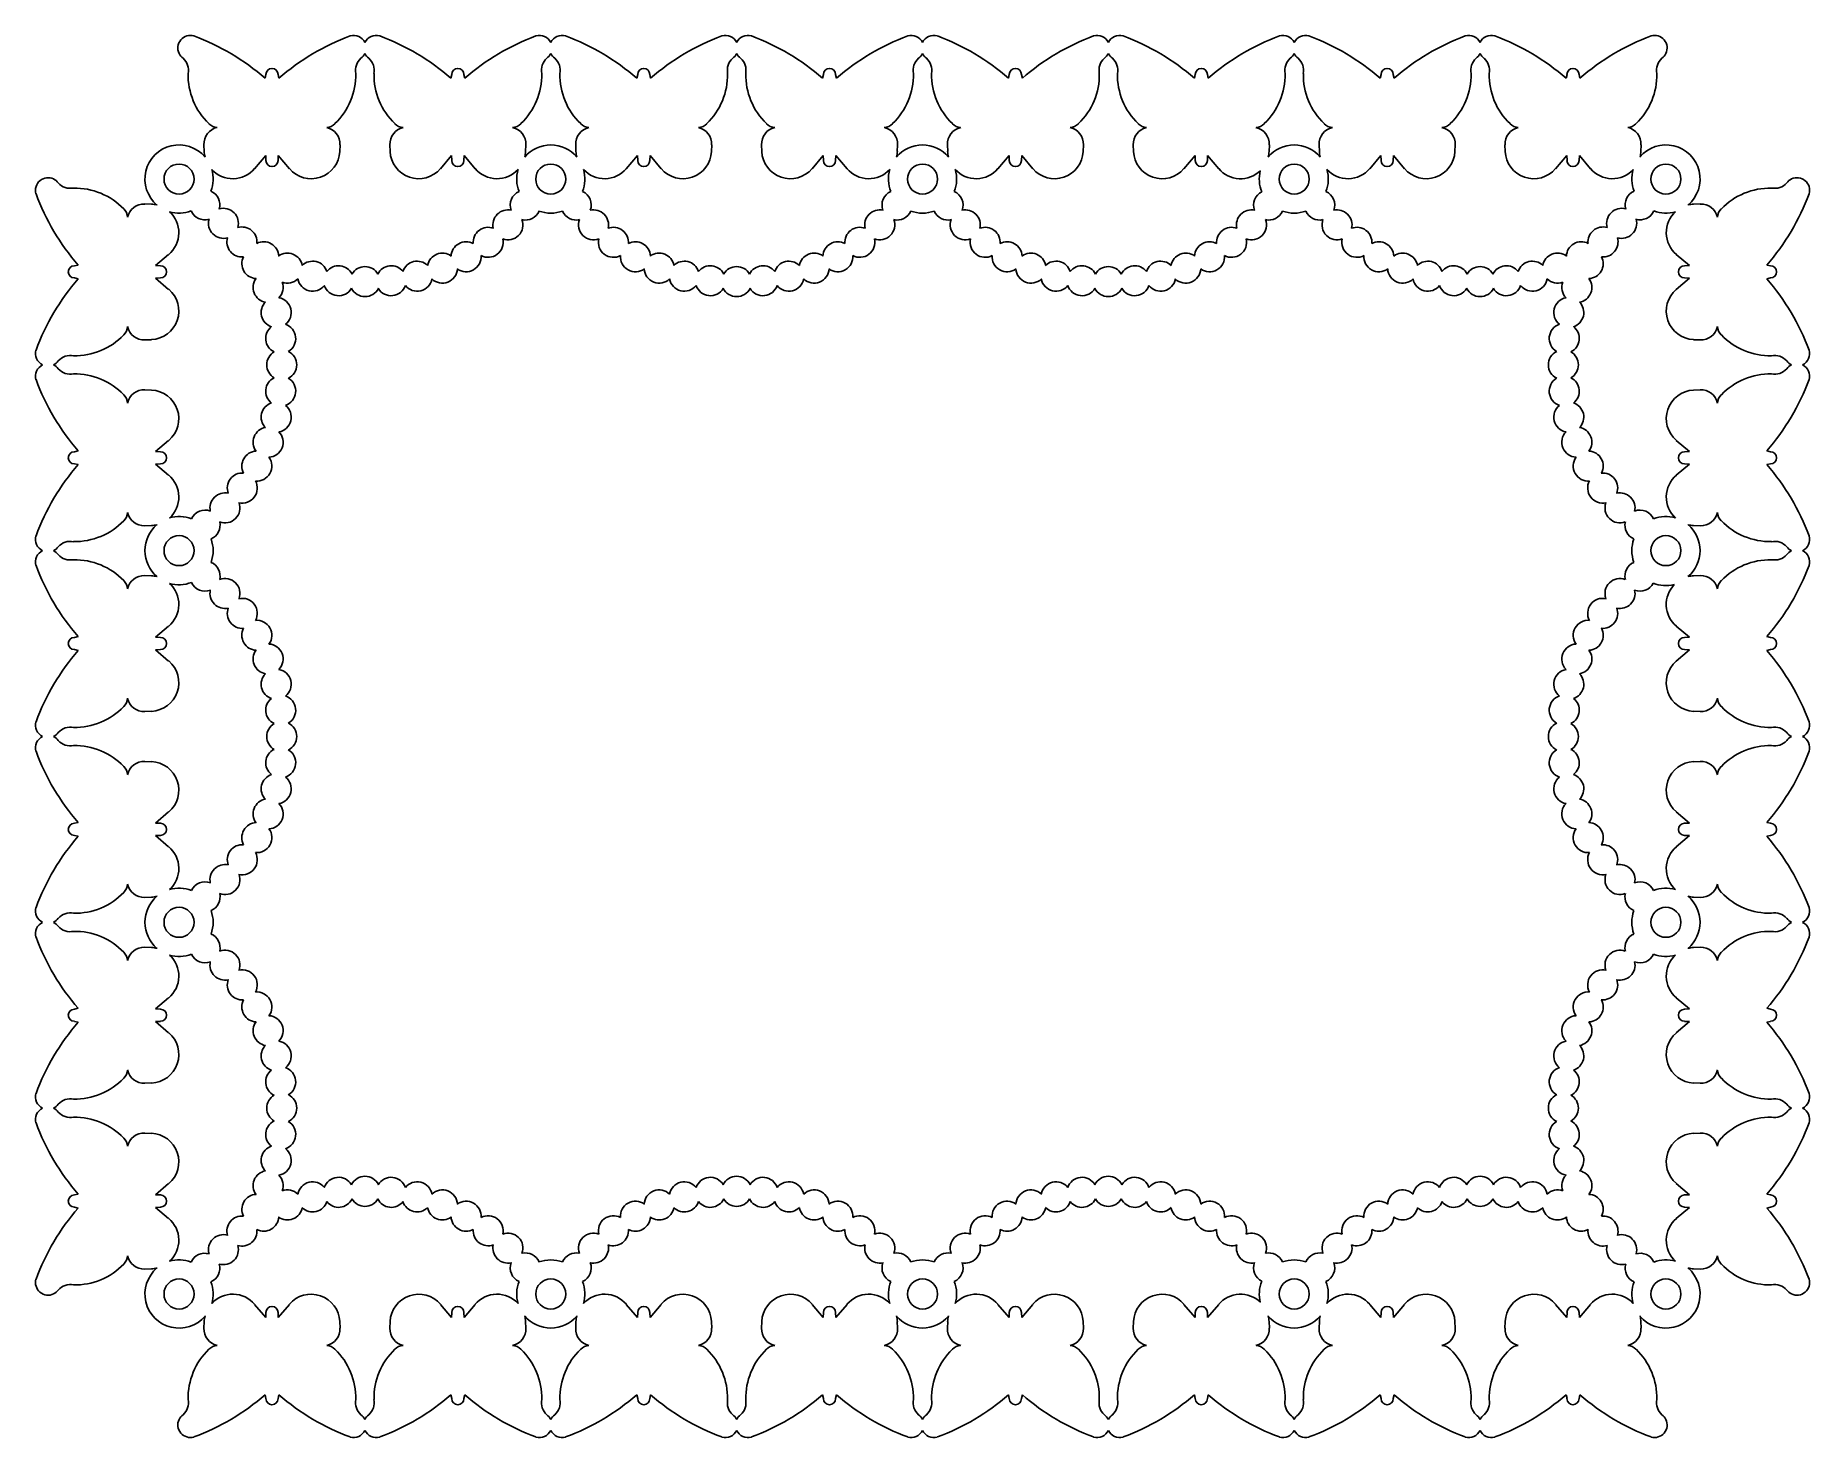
# Model space of a CAD drawing. Extents: x 154 to 315, y 196 to 323.
import ezdxf

# ---------------------------------------------------------------- set-up
doc = ezdxf.new("R2010")
doc.units = 0
doc.layers.get('0').update_dxf_attribs({"linetype": 'CONTINUOUS'})

msp = doc.modelspace()

# ---------------------------------------------------------------- linework, layer by layer
for p, q in [((175.28, 319.36), (175.2, 319.02)), ((176.38, 319.36), (176.45, 319.02)), ((192.11, 319.36), (192.04, 319.02)), ((193.21, 319.36), (193.29, 319.02)), ((208.95, 319.36), (208.87, 319.02)), ((210.05, 319.36), (210.12, 319.02)), ((225.78, 319.36), (225.7, 319.02)), ((226.88, 319.36), (226.96, 319.02)), ((242.61, 319.36), (242.54, 319.02)), ((243.71, 319.36), (243.79, 319.02)), ((259.45, 319.36), (259.37, 319.02)), ((260.55, 319.36), (260.62, 319.02)), ((276.28, 319.36), (276.21, 319.02)), ((277.38, 319.36), (277.46, 319.02)), ((293.12, 319.36), (293.04, 319.02)), ((294.21, 319.36), (294.29, 319.02)), ((169.67, 312.99), (169.69, 312.38)), ((175.26, 312.01), (174.25, 310.82)), ((175.28, 311.56), (175.26, 312.01)), ((176.38, 311.56), (176.4, 312.01)), ((176.4, 312.01), (177.41, 310.82)), ((181.99, 312.99), (181.96, 312.38)), ((186.5, 312.99), (186.53, 312.38)), ((192.09, 312.01), (191.08, 310.82)), ((192.11, 311.56), (192.09, 312.01)), ((193.21, 311.56), (193.23, 312.01)), ((193.23, 312.01), (194.24, 310.82)), ((198.82, 312.99), (198.8, 312.38)), ((203.34, 312.99), (203.36, 312.38)), ((208.93, 312.01), (207.92, 310.82)), ((208.95, 311.56), (208.93, 312.01)), ((210.05, 311.56), (210.07, 312.01)), ((210.07, 312.01), (211.08, 310.82)), ((215.66, 312.99), (215.63, 312.38)), ((220.17, 312.99), (220.2, 312.38)), ((225.76, 312.01), (224.75, 310.82)), ((225.78, 311.56), (225.76, 312.01)), ((226.88, 311.56), (226.9, 312.01)), ((226.9, 312.01), (227.91, 310.82)), ((232.49, 312.99), (232.46, 312.38)), ((237, 312.99), (237.03, 312.38)), ((242.59, 312.01), (241.58, 310.82)), ((242.61, 311.56), (242.59, 312.01)), ((243.71, 311.56), (243.73, 312.01)), ((243.73, 312.01), (244.74, 310.82)), ((249.32, 312.99), (249.3, 312.38)), ((253.84, 312.99), (253.86, 312.38)), ((259.43, 312.01), (258.42, 310.82)), ((259.45, 311.56), (259.43, 312.01)), ((260.55, 311.56), (260.57, 312.01)), ((260.57, 312.01), (261.58, 310.82)), ((266.16, 312.99), (266.13, 312.38)), ((270.67, 312.99), (270.7, 312.38)), ((276.26, 312.01), (275.25, 310.82)), ((276.28, 311.56), (276.26, 312.01)), ((277.38, 311.56), (277.4, 312.01)), ((277.4, 312.01), (278.41, 310.82)), ((282.99, 312.99), (282.96, 312.38)), ((287.5, 312.99), (287.53, 312.38)), ((293.09, 312.01), (292.08, 310.82)), ((293.12, 311.56), (293.09, 312.01)), ((294.21, 311.56), (294.24, 312.01)), ((294.24, 312.01), (295.25, 310.82)), ((299.83, 312.99), (299.8, 312.38)), ((164.31, 307.63), (164.91, 307.6)), ((305.19, 307.63), (304.58, 307.6)), ((157.93, 302.02), (158.28, 302.09)), ((165.28, 302.04), (166.47, 303.05)), ((304.21, 302.04), (303.02, 303.05)), ((311.56, 302.02), (311.21, 302.09)), ((157.93, 300.92), (158.28, 300.84)), ((165.73, 302.02), (165.28, 302.04)), ((165.73, 300.92), (165.28, 300.9)), ((165.28, 300.9), (166.47, 299.89)), ((304.21, 300.9), (303.02, 299.89)), ((303.76, 302.02), (304.21, 302.04)), ((303.76, 300.92), (304.21, 300.9)), ((311.56, 300.92), (311.21, 300.84)), ((164.31, 295.31), (164.91, 295.33)), ((305.18, 295.31), (304.58, 295.33)), ((164.31, 290.79), (164.91, 290.77)), ((305.18, 290.79), (304.58, 290.77)), ((165.28, 285.2), (166.47, 286.21)), ((304.21, 285.2), (303.02, 286.21)), ((157.93, 285.18), (158.28, 285.26)), ((165.73, 285.18), (165.28, 285.2)), ((303.76, 285.18), (304.21, 285.2)), ((311.56, 285.18), (311.21, 285.26)), ((157.93, 284.08), (158.28, 284.01)), ((165.73, 284.08), (165.28, 284.06)), ((165.28, 284.06), (166.47, 283.05)), ((304.21, 284.06), (303.02, 283.05)), ((303.76, 284.08), (304.21, 284.06)), ((311.56, 284.08), (311.21, 284.01)), ((164.31, 278.47), (164.91, 278.5)), ((305.18, 278.47), (304.58, 278.5)), ((164.31, 273.96), (164.91, 273.93)), ((305.18, 273.96), (304.58, 273.93)), ((157.93, 268.35), (158.28, 268.43)), ((165.28, 268.37), (166.47, 269.38)), ((165.73, 268.35), (165.28, 268.37)), ((304.21, 268.37), (303.02, 269.38)), ((303.76, 268.35), (304.21, 268.37)), ((311.56, 268.35), (311.21, 268.43)), ((157.93, 267.25), (158.28, 267.17)), ((165.73, 267.25), (165.28, 267.23)), ((165.28, 267.23), (166.47, 266.22)), ((304.21, 267.23), (303.02, 266.22)), ((303.76, 267.25), (304.21, 267.23)), ((311.56, 267.25), (311.21, 267.17)), ((164.31, 261.64), (164.91, 261.67)), ((305.18, 261.64), (304.58, 261.67)), ((164.31, 257.13), (164.91, 257.1)), ((305.18, 257.13), (304.58, 257.1)), ((165.28, 251.54), (166.47, 252.55)), ((304.21, 251.54), (303.02, 252.55)), ((157.93, 251.52), (158.28, 251.59)), ((165.73, 251.52), (165.28, 251.54)), ((303.76, 251.52), (304.21, 251.54)), ((311.56, 251.52), (311.21, 251.59)), ((157.93, 250.42), (158.28, 250.34)), ((165.73, 250.42), (165.28, 250.4)), ((165.28, 250.4), (166.47, 249.39)), ((304.21, 250.4), (303.02, 249.39)), ((303.76, 250.42), (304.21, 250.4)), ((311.56, 250.42), (311.21, 250.34)), ((164.31, 244.81), (164.91, 244.83)), ((305.18, 244.81), (304.58, 244.83)), ((164.31, 240.29), (164.91, 240.27)), ((305.18, 240.29), (304.58, 240.27)), ((157.93, 234.68), (158.28, 234.76)), ((165.28, 234.7), (166.47, 235.71)), ((165.73, 234.68), (165.28, 234.7)), ((304.21, 234.7), (303.02, 235.71)), ((303.76, 234.68), (304.21, 234.7)), ((311.56, 234.68), (311.21, 234.76)), ((157.93, 233.58), (158.28, 233.51)), ((165.73, 233.58), (165.28, 233.56)), ((165.28, 233.56), (166.47, 232.55)), ((304.21, 233.56), (303.02, 232.55)), ((303.76, 233.58), (304.21, 233.56)), ((311.56, 233.58), (311.21, 233.51)), ((164.31, 227.97), (164.91, 228)), ((305.18, 227.97), (304.58, 228)), ((164.31, 223.46), (164.91, 223.43)), ((305.18, 223.46), (304.58, 223.43)), ((165.28, 217.87), (166.47, 218.88)), ((304.21, 217.87), (303.02, 218.88)), ((157.93, 217.85), (158.28, 217.92)), ((165.73, 217.85), (165.28, 217.87)), ((303.76, 217.85), (304.21, 217.87)), ((311.56, 217.85), (311.21, 217.92)), ((157.93, 216.75), (158.28, 216.67)), ((165.73, 216.75), (165.28, 216.73)), ((165.28, 216.73), (166.47, 215.72)), ((304.21, 216.73), (303.02, 215.72)), ((303.76, 216.75), (304.21, 216.73)), ((311.56, 216.75), (311.21, 216.67)), ((164.31, 211.14), (164.91, 211.16)), ((305.19, 211.14), (304.58, 211.16)), ((175.26, 206.75), (174.25, 207.94)), ((176.4, 206.75), (177.41, 207.94)), ((192.09, 206.75), (191.08, 207.94)), ((193.23, 206.75), (194.24, 207.94)), ((208.93, 206.75), (207.92, 207.94)), ((210.07, 206.75), (211.08, 207.94)), ((225.76, 206.75), (224.75, 207.94)), ((226.9, 206.75), (227.91, 207.94)), ((242.59, 206.75), (241.58, 207.94)), ((243.73, 206.75), (244.74, 207.94)), ((259.43, 206.75), (258.42, 207.94)), ((260.57, 206.75), (261.58, 207.94)), ((276.26, 206.75), (275.25, 207.94)), ((277.4, 206.75), (278.41, 207.94)), ((293.09, 206.75), (292.08, 207.94)), ((294.24, 206.75), (295.25, 207.94)), ((169.67, 205.78), (169.69, 206.38)), ((175.28, 207.2), (175.26, 206.75)), ((176.38, 207.2), (176.4, 206.75)), ((181.99, 205.78), (181.96, 206.38)), ((186.5, 205.78), (186.53, 206.38)), ((192.11, 207.2), (192.09, 206.75)), ((193.21, 207.2), (193.23, 206.75)), ((198.82, 205.78), (198.8, 206.38)), ((203.34, 205.78), (203.36, 206.38)), ((208.95, 207.2), (208.93, 206.75)), ((210.05, 207.2), (210.07, 206.75)), ((215.66, 205.78), (215.63, 206.38)), ((220.17, 205.78), (220.2, 206.38)), ((225.78, 207.2), (225.76, 206.75)), ((226.88, 207.2), (226.9, 206.75)), ((232.49, 205.78), (232.46, 206.38)), ((237, 205.78), (237.03, 206.38)), ((242.61, 207.2), (242.59, 206.75)), ((243.71, 207.2), (243.73, 206.75)), ((249.32, 205.78), (249.3, 206.38)), ((253.84, 205.78), (253.86, 206.38)), ((259.45, 207.2), (259.43, 206.75)), ((260.55, 207.2), (260.57, 206.75)), ((266.16, 205.78), (266.13, 206.38)), ((270.67, 205.78), (270.7, 206.38)), ((276.28, 207.2), (276.26, 206.75)), ((277.38, 207.2), (277.4, 206.75)), ((282.99, 205.78), (282.96, 206.38)), ((287.5, 205.78), (287.53, 206.38)), ((293.12, 207.2), (293.09, 206.75)), ((294.21, 207.2), (294.24, 206.75)), ((299.83, 205.78), (299.8, 206.38)), ((175.28, 199.4), (175.2, 199.75)), ((176.38, 199.4), (176.45, 199.75)), ((192.11, 199.4), (192.04, 199.75)), ((193.21, 199.4), (193.29, 199.75)), ((208.95, 199.4), (208.87, 199.75)), ((210.05, 199.4), (210.12, 199.75)), ((225.78, 199.4), (225.7, 199.75)), ((226.88, 199.4), (226.96, 199.75)), ((242.61, 199.4), (242.54, 199.75)), ((243.71, 199.4), (243.79, 199.75)), ((259.45, 199.4), (259.37, 199.75)), ((260.55, 199.4), (260.62, 199.75)), ((276.28, 199.4), (276.21, 199.75)), ((277.38, 199.4), (277.46, 199.75)), ((293.12, 199.4), (293.04, 199.75)), ((294.21, 199.4), (294.29, 199.75))]:
    msp.add_line(p, q)
for centre in [(167.41, 309.88), (201.08, 309.88), (234.75, 309.88), (268.41, 309.88), (302.08, 309.88), (167.41, 276.22), (302.08, 276.22), (167.41, 242.55), (302.08, 242.55), (167.41, 208.88), (201.08, 208.88), (234.75, 208.88), (268.41, 208.88), (302.08, 208.88)]:
    msp.add_circle(centre, 1.36)
for centre, radius, start, end in [((168.44, 321.75), 1.14, 73.9832, 205.6135), ((161.55, 303.36), 20.77, 48.915, 69.716), ((190.11, 303.36), 20.77, 110.284, 131.085), ((183.22, 321.75), 1.14, 25.6135, 106.0168), ((185.27, 321.75), 1.14, 73.9832, 154.3865), ((178.39, 303.36), 20.77, 48.915, 69.716), ((206.94, 303.36), 20.77, 110.284, 131.085), ((200.05, 321.75), 1.14, 25.6135, 106.0168), ((202.11, 321.75), 1.14, 73.9832, 154.3865), ((195.22, 303.36), 20.77, 48.915, 69.716), ((223.77, 303.36), 20.77, 110.284, 131.085), ((216.89, 321.75), 1.14, 25.6135, 106.0168), ((218.94, 321.75), 1.14, 73.9832, 154.3865), ((212.05, 303.36), 20.77, 48.915, 69.716), ((240.61, 303.36), 20.77, 110.284, 131.085), ((233.72, 321.75), 1.14, 25.6135, 106.0168), ((235.77, 321.75), 1.14, 73.9832, 154.3865), ((228.89, 303.36), 20.77, 48.915, 69.716), ((257.44, 303.36), 20.77, 110.284, 131.085), ((250.55, 321.75), 1.14, 25.6135, 106.0168), ((252.61, 321.75), 1.14, 73.9832, 154.3865), ((245.72, 303.36), 20.77, 48.915, 69.716), ((274.27, 303.36), 20.77, 110.284, 131.085), ((267.39, 321.75), 1.14, 25.6135, 106.0168), ((269.44, 321.75), 1.14, 73.9832, 154.3865), ((262.55, 303.36), 20.77, 48.915, 69.716), ((291.11, 303.36), 20.77, 110.284, 131.085), ((284.22, 321.75), 1.14, 25.6135, 106.0168), ((286.27, 321.75), 1.14, 73.9832, 154.3865), ((279.39, 303.36), 20.77, 48.915, 69.716), ((307.94, 303.36), 20.77, 110.284, 131.085), ((301.05, 321.75), 1.14, 334.3865, 106.0168), ((168.44, 321.75), 1.14, 205.6135, 234.0963), ((166.79, 319.73), 1.47, 348.6466, 48.1477), ((175.83, 319.36), 0.549, 359.9945, 179.9945), ((184.87, 319.73), 1.47, 131.8523, 191.3534), ((183.22, 321.75), 1.14, 305.9037, 334.3865), ((185.27, 321.75), 1.14, 205.6135, 234.0963), ((183.62, 319.73), 1.47, 348.6466, 48.1477), ((192.66, 319.36), 0.549, 359.9945, 179.9945), ((201.7, 319.73), 1.47, 131.8523, 191.3534), ((200.05, 321.75), 1.14, 305.9037, 334.3865), ((202.11, 321.75), 1.14, 205.6135, 234.0963), ((200.46, 319.73), 1.47, 348.6466, 48.1477), ((209.5, 319.36), 0.549, 359.9945, 179.9945), ((218.54, 319.73), 1.47, 131.8523, 191.3534), ((216.89, 321.75), 1.14, 305.9037, 334.3865), ((218.94, 321.75), 1.14, 205.6135, 234.0963), ((217.29, 319.73), 1.47, 348.6466, 48.1477), ((226.33, 319.36), 0.549, 359.9945, 179.9945), ((235.37, 319.73), 1.47, 131.8523, 191.3534), ((233.72, 321.75), 1.14, 305.9037, 334.3865), ((235.77, 321.75), 1.14, 205.6135, 234.0963), ((234.12, 319.73), 1.47, 348.6466, 48.1477), ((243.16, 319.36), 0.549, 359.9945, 179.9945), ((252.2, 319.73), 1.47, 131.8523, 191.3534), ((250.55, 321.75), 1.14, 305.9037, 334.3865), ((252.61, 321.75), 1.14, 205.6135, 234.0963), ((250.96, 319.73), 1.47, 348.6466, 48.1477), ((260, 319.36), 0.549, 359.9945, 179.9945), ((269.04, 319.73), 1.47, 131.8523, 191.3534), ((267.39, 321.75), 1.14, 305.9037, 334.3865), ((269.44, 321.75), 1.14, 205.6135, 234.0963), ((267.79, 319.73), 1.47, 348.6466, 48.1477), ((276.83, 319.36), 0.549, 359.9945, 179.9945), ((285.87, 319.73), 1.47, 131.8523, 191.3534), ((284.22, 321.75), 1.14, 305.9037, 334.3865), ((286.27, 321.75), 1.14, 205.6135, 234.0963), ((284.63, 319.73), 1.47, 348.6466, 48.1477), ((293.66, 319.36), 0.549, 359.9945, 179.9945), ((302.7, 319.73), 1.47, 131.8523, 191.3534), ((301.05, 321.75), 1.14, 305.9037, 334.3865), ((174.35, 319.32), 6.12, 178.8437, 226.2607), ((177.3, 319.32), 6.12, 313.7393, 1.1563), ((191.19, 319.32), 6.12, 178.8437, 226.2607), ((194.14, 319.32), 6.12, 313.7393, 1.1563), ((208.02, 319.32), 6.12, 178.8437, 226.2607), ((210.97, 319.32), 6.12, 313.7393, 1.1563), ((224.86, 319.32), 6.12, 178.8437, 226.2607), ((227.8, 319.32), 6.12, 313.7393, 1.1563), ((241.69, 319.32), 6.12, 178.8437, 226.2607), ((244.64, 319.32), 6.12, 313.7393, 1.1563), ((258.52, 319.32), 6.12, 178.8437, 226.2607), ((261.47, 319.32), 6.12, 313.7393, 1.1563), ((275.36, 319.32), 6.12, 178.8437, 226.2607), ((278.31, 319.32), 6.12, 313.7393, 1.1563), ((292.19, 319.32), 6.12, 178.8437, 226.2607), ((295.14, 319.32), 6.12, 313.7393, 1.1563), ((171.21, 313.06), 1.54, 102.7975, 182.5227), ((170.88, 315.59), 1.03, 222.7752, 269.467), ((180.78, 315.59), 1.03, 270.533, 317.2248), ((180.45, 313.05), 1.54, 357.4718, 77.197), ((188.05, 313.05), 1.54, 102.803, 182.5282), ((187.71, 315.59), 1.03, 222.7752, 269.467), ((197.61, 315.59), 1.03, 270.533, 317.2248), ((197.28, 313.05), 1.54, 357.4718, 77.197), ((204.88, 313.05), 1.54, 102.803, 182.5282), ((204.55, 315.59), 1.03, 222.7752, 269.467), ((214.45, 315.59), 1.03, 270.533, 317.2248), ((214.11, 313.05), 1.54, 357.4718, 77.197), ((221.71, 313.05), 1.54, 102.803, 182.5282), ((221.38, 315.59), 1.03, 222.7752, 269.467), ((231.28, 315.59), 1.03, 270.533, 317.2248), ((230.95, 313.05), 1.54, 357.4718, 77.197), ((238.55, 313.05), 1.54, 102.803, 182.5282), ((238.21, 315.59), 1.03, 222.7752, 269.467), ((248.11, 315.59), 1.03, 270.533, 317.2248), ((247.78, 313.05), 1.54, 357.4718, 77.197), ((255.38, 313.05), 1.54, 102.803, 182.5282), ((255.05, 315.59), 1.03, 222.7752, 269.467), ((264.95, 315.59), 1.03, 270.533, 317.2248), ((264.61, 313.05), 1.54, 357.4718, 77.197), ((272.21, 313.05), 1.54, 102.803, 182.5282), ((271.88, 315.59), 1.03, 222.7752, 269.467), ((281.78, 315.59), 1.03, 270.533, 317.2248), ((281.45, 313.05), 1.54, 357.4718, 77.197), ((289.05, 313.05), 1.54, 102.803, 182.5282), ((288.72, 315.59), 1.03, 222.7752, 269.467), ((298.61, 315.59), 1.03, 270.533, 317.2248), ((298.28, 313.06), 1.54, 357.4773, 77.2025), ((167.41, 309.88), 3.09, 40.2748, 229.7252), ((172.28, 312.5), 2.59, 182.5227, 193.8304), ((179.38, 312.5), 2.59, 220.3698, 357.4718), ((189.11, 312.5), 2.59, 182.5282, 319.6302), ((201.08, 309.88), 3.09, 40.2817, 139.7183), ((196.21, 312.5), 2.59, 346.1838, 357.4718), ((205.95, 312.5), 2.59, 182.5282, 193.8162), ((213.05, 312.5), 2.59, 220.3698, 357.4718), ((222.78, 312.5), 2.59, 182.5282, 319.6302), ((234.75, 309.88), 3.09, 40.2748, 139.7183), ((229.88, 312.5), 2.59, 346.1838, 357.4718), ((239.61, 312.5), 2.59, 182.5282, 193.8162), ((246.71, 312.5), 2.59, 220.3698, 357.4718), ((256.45, 312.5), 2.59, 182.5282, 319.6302), ((268.41, 309.88), 3.09, 40.2817, 139.7183), ((263.55, 312.5), 2.59, 346.1838, 357.4718), ((273.28, 312.5), 2.59, 182.5282, 193.8162), ((280.38, 312.5), 2.59, 220.3698, 357.4718), ((290.11, 312.5), 2.59, 182.5282, 319.6302), ((302.08, 309.88), 3.09, 310.2748, 139.7252), ((297.22, 312.5), 2.59, 346.1696, 357.4773), ((167.41, 309.88), 3.09, 339.2197, 16.2119), ((172.28, 312.5), 2.59, 222.6563, 319.6247), ((175.83, 311.56), 0.549, 180, 360), ((192.66, 311.56), 0.549, 180, 360), ((196.21, 312.5), 2.59, 220.3698, 317.3348), ((201.08, 309.88), 3.09, 163.8004, 201.343), ((201.08, 309.88), 3.09, 338.657, 16.1996), ((205.95, 312.5), 2.59, 222.6652, 319.6302), ((209.5, 311.56), 0.549, 180, 360), ((226.33, 311.56), 0.549, 180, 360), ((229.88, 312.5), 2.59, 220.3698, 317.3348), ((234.75, 309.88), 3.09, 163.8004, 201.343), ((234.75, 309.88), 3.09, 338.657, 16.2119), ((239.61, 312.5), 2.59, 222.6652, 319.6302), ((243.16, 311.56), 0.549, 180, 360), ((260, 311.56), 0.549, 180, 360), ((263.55, 312.5), 2.59, 220.3698, 314.0019), ((268.34, 309.88), 3.09, 165.8687, 201.9668), ((268.41, 309.88), 3.09, 338.657, 16.1996), ((273.28, 312.5), 2.59, 222.6652, 319.6302), ((276.83, 311.56), 0.549, 180, 0), ((293.66, 311.56), 0.549, 180, 0), ((297.22, 312.5), 2.59, 220.3753, 317.3437), ((302.08, 309.88), 3.09, 163.7881, 200.7803), ((155.55, 308.86), 1.14, 64.3865, 196.0168), ((173.94, 315.74), 20.77, 200.284, 221.085), ((155.55, 308.86), 1.14, 35.9037, 64.3865), ((157.57, 310.51), 1.47, 221.8523, 281.3534), ((157.98, 302.94), 6.12, 43.7393, 91.1563), ((169.74, 307.55), 1.36, 343.5279, 65.8681), ((198.77, 307.53), 1.36, 114.6877, 200.7489), ((203.39, 307.53), 1.36, 339.2511, 65.3123), ((232.44, 307.53), 1.36, 114.6877, 200.7489), ((237.06, 307.53), 1.36, 339.2511, 65.3123), ((266.1, 307.53), 1.36, 117.6804, 200.7489), ((270.72, 307.53), 1.36, 339.2511, 65.3123), ((299.75, 307.55), 1.36, 114.1319, 196.4721), ((311.52, 302.94), 6.12, 88.8437, 136.2607), ((295.56, 315.74), 20.77, 318.915, 339.716), ((311.93, 310.51), 1.47, 258.6466, 318.1477), ((313.95, 308.86), 1.14, 115.6135, 144.0963), ((313.95, 308.86), 1.14, 343.9832, 115.6135), ((161.7, 306.42), 1.03, 0.533, 47.2248), ((164.24, 306.08), 1.54, 87.4773, 167.2025), ((164.8, 305.02), 2.59, 76.1696, 87.4773), ((164.8, 305.02), 2.59, 310.3753, 47.3437), ((167.41, 309.88), 3.09, 253.7881, 290.7803), ((169.74, 307.55), 1.36, 204.1319, 286.4721), ((171.43, 305.87), 1.36, 343.5016, 106.4721), ((197.2, 305.73), 1.36, 77.2864, 192.9228), ((198.77, 307.53), 1.36, 257.2864, 336.4364), ((201.08, 309.88), 3.09, 249.7811, 290.2189), ((203.39, 307.53), 1.36, 203.5636, 282.7136), ((204.95, 305.73), 1.36, 347.0772, 102.7136), ((230.87, 305.73), 1.36, 77.2864, 192.9228), ((232.44, 307.53), 1.36, 257.2864, 336.4364), ((234.75, 309.88), 3.09, 249.7811, 290.2189), ((237.06, 307.53), 1.36, 203.5636, 282.7136), ((238.62, 305.73), 1.36, 347.0772, 102.7136), ((264.54, 305.73), 1.36, 77.2864, 192.9228), ((266.1, 307.53), 1.36, 257.2864, 336.4364), ((268.41, 309.88), 3.09, 249.7811, 290.2189), ((270.72, 307.53), 1.36, 203.5636, 282.7136), ((272.29, 305.73), 1.36, 347.0772, 102.7136), ((298.07, 305.87), 1.36, 73.5279, 196.4984), ((299.75, 307.55), 1.36, 253.5279, 335.8681), ((302.08, 309.88), 3.09, 249.2197, 286.2119), ((304.7, 305.02), 2.59, 132.6563, 229.6247), ((304.7, 305.02), 2.59, 92.5227, 103.8304), ((305.25, 306.08), 1.54, 12.7975, 92.5227), ((307.79, 306.42), 1.03, 132.7752, 179.467), ((171.43, 305.87), 1.36, 163.5279, 286.4984), ((173.11, 304.18), 1.36, 354.2868, 106.4984), ((195.41, 304.15), 1.36, 69.4603, 185.0967), ((197.2, 305.73), 1.36, 249.4603, 20.7489), ((204.95, 305.73), 1.36, 159.2511, 290.5397), ((206.75, 304.15), 1.36, 354.9033, 110.5397), ((229.07, 304.15), 1.36, 69.4603, 185.0967), ((230.87, 305.73), 1.36, 249.4603, 20.7489), ((238.62, 305.73), 1.36, 159.2511, 290.5397), ((240.42, 304.15), 1.36, 354.9033, 110.5397), ((262.74, 304.15), 1.36, 69.4603, 185.0967), ((264.54, 305.73), 1.36, 249.4603, 20.7489), ((272.29, 305.73), 1.36, 159.2511, 290.5397), ((274.09, 304.15), 1.36, 354.9033, 110.5397), ((296.38, 304.18), 1.36, 73.5016, 185.7132), ((298.07, 305.87), 1.36, 253.5016, 16.4721), ((173.11, 304.18), 1.36, 163.5016, 275.7132), ((175.08, 302.84), 1.36, 2.7294, 117.0463), ((193.41, 302.84), 1.36, 61.6342, 177.2706), ((195.41, 304.15), 1.36, 241.6342, 12.9228), ((206.75, 304.15), 1.36, 167.0772, 298.3658), ((208.75, 302.84), 1.36, 2.7294, 118.3658), ((227.08, 302.84), 1.36, 61.6342, 177.2706), ((229.07, 304.15), 1.36, 241.6342, 12.9228), ((240.42, 304.15), 1.36, 167.0772, 298.3658), ((242.41, 302.84), 1.36, 2.7294, 118.3658), ((260.75, 302.84), 1.36, 61.6342, 177.2706), ((262.74, 304.15), 1.36, 241.6342, 12.9228), ((274.09, 304.15), 1.36, 167.0772, 298.3658), ((276.08, 302.84), 1.36, 2.7294, 118.3658), ((294.42, 302.84), 1.36, 62.9537, 177.2706), ((296.38, 304.18), 1.36, 264.2868, 16.4984), ((174.46, 302.22), 1.36, 152.9537, 267.2706), ((177.23, 301.81), 1.36, 10.5554, 126.1919), ((179.51, 301.08), 1.36, 18.3815, 134.018), ((188.98, 301.08), 1.36, 45.982, 161.6185), ((191.26, 301.81), 1.36, 53.8081, 169.4446), ((193.41, 302.84), 1.36, 233.8081, 5.0967), ((208.75, 302.84), 1.36, 174.9033, 306.1919), ((210.9, 301.81), 1.36, 10.5554, 126.1919), ((213.17, 301.08), 1.36, 18.3815, 134.018), ((222.65, 301.08), 1.36, 45.982, 161.6185), ((224.93, 301.81), 1.36, 53.8081, 169.4446), ((227.08, 302.84), 1.36, 233.8081, 5.0967), ((242.41, 302.84), 1.36, 174.9033, 306.1919), ((244.57, 301.81), 1.36, 10.5554, 126.1919), ((246.84, 301.08), 1.36, 18.3815, 134.018), ((256.32, 301.08), 1.36, 45.982, 161.6185), ((258.59, 301.81), 1.36, 53.8081, 169.4446), ((260.75, 302.84), 1.36, 233.8081, 5.0967), ((276.08, 302.84), 1.36, 174.9033, 306.1919), ((278.24, 301.81), 1.36, 10.5554, 126.1919), ((280.51, 301.08), 1.36, 18.3815, 134.018), ((289.99, 301.08), 1.36, 45.982, 161.6185), ((292.26, 301.81), 1.36, 53.8081, 169.4446), ((295.04, 302.22), 1.36, 272.7294, 27.0463), ((173.94, 287.19), 20.77, 138.915, 159.716), ((157.93, 301.47), 0.549, 90.0055, 270.0055), ((165.73, 301.47), 0.549, 270, 90), ((175.48, 300.06), 1.36, 143.8081, 259.4446), ((175.48, 300.06), 1.36, 315.982, 20.7547), ((177.23, 301.81), 1.36, 249.2453, 314.018), ((179.51, 301.08), 1.36, 190.5554, 321.8441), ((181.86, 300.67), 1.36, 26.2076, 141.8441), ((184.25, 300.59), 1.36, 30.3299, 149.6701), ((186.63, 300.67), 1.36, 38.1559, 153.7924), ((188.98, 301.08), 1.36, 218.1559, 349.4446), ((191.26, 301.81), 1.36, 225.982, 357.2706), ((210.9, 301.81), 1.36, 182.7294, 314.018), ((213.17, 301.08), 1.36, 190.5554, 321.8441), ((215.53, 300.67), 1.36, 26.2076, 141.8441), ((217.91, 300.59), 1.36, 30.3299, 149.6701), ((220.3, 300.67), 1.36, 38.1559, 153.7924), ((222.65, 301.08), 1.36, 218.1559, 349.4446), ((224.93, 301.81), 1.36, 225.982, 357.2706), ((244.57, 301.81), 1.36, 182.7294, 314.018), ((246.84, 301.08), 1.36, 190.5554, 321.8441), ((249.19, 300.67), 1.36, 26.2076, 141.8441), ((251.58, 300.59), 1.36, 30.3299, 149.6701), ((253.97, 300.67), 1.36, 38.1559, 153.7924), ((256.32, 301.08), 1.36, 218.1559, 349.4446), ((258.59, 301.81), 1.36, 225.982, 357.2706), ((278.24, 301.81), 1.36, 182.7294, 314.018), ((280.51, 301.08), 1.36, 190.5554, 321.8441), ((282.86, 300.67), 1.36, 26.2076, 141.8441), ((285.25, 300.59), 1.36, 30.3299, 149.6701), ((287.63, 300.67), 1.36, 38.1559, 153.7924), ((289.99, 301.08), 1.36, 218.1559, 349.4446), ((292.26, 301.81), 1.36, 225.982, 290.7547), ((294.01, 300.06), 1.36, 159.2453, 224.018), ((294.01, 300.06), 1.36, 280.5554, 36.1919), ((303.76, 301.47), 0.549, 90, 270), ((295.56, 287.19), 20.77, 20.284, 41.085), ((311.56, 301.47), 0.549, 269.9945, 89.9945), ((164.8, 297.92), 2.59, 272.5282, 49.6302), ((176.21, 297.79), 1.36, 308.1559, 79.4446), ((181.86, 300.67), 1.36, 198.3815, 329.6701), ((184.25, 300.59), 1.36, 206.2076, 333.7924), ((186.63, 300.67), 1.36, 210.3299, 341.6185), ((215.53, 300.67), 1.36, 198.3815, 329.6701), ((217.91, 300.59), 1.36, 206.2076, 333.7924), ((220.3, 300.67), 1.36, 210.3299, 341.6185), ((249.19, 300.67), 1.36, 198.3815, 329.6701), ((251.58, 300.59), 1.36, 206.2076, 333.7924), ((253.97, 300.67), 1.36, 210.3299, 341.6185), ((282.86, 300.67), 1.36, 198.3815, 329.6701), ((285.25, 300.59), 1.36, 206.2076, 333.7924), ((287.63, 300.67), 1.36, 210.3299, 341.6185), ((293.28, 297.79), 1.36, 100.5554, 231.8441), ((304.7, 297.92), 2.59, 130.3698, 267.4718), ((176.21, 297.79), 1.36, 135.982, 251.6185), ((293.28, 297.79), 1.36, 288.3815, 44.018), ((157.98, 299.99), 6.12, 268.8437, 316.2607), ((161.7, 296.52), 1.03, 312.7752, 359.467), ((164.24, 296.85), 1.54, 192.803, 272.5282), ((176.62, 295.44), 1.36, 128.1559, 243.7924), ((176.62, 295.44), 1.36, 300.3299, 71.6185), ((292.87, 295.44), 1.36, 108.3815, 239.6701), ((292.87, 295.44), 1.36, 296.2076, 51.8441), ((305.25, 296.85), 1.54, 267.4718, 347.197), ((307.79, 296.52), 1.03, 180.533, 227.2248), ((311.52, 299.99), 6.12, 223.7393, 271.1563), ((155.55, 294.08), 1.14, 163.9832, 244.3865), ((176.71, 293.05), 1.36, 120.3299, 239.6701), ((176.71, 293.05), 1.36, 296.2076, 63.7924), ((292.79, 293.05), 1.36, 116.2076, 243.7924), ((292.79, 293.05), 1.36, 300.3299, 59.6701), ((313.95, 294.08), 1.14, 295.6135, 16.0168), ((155.55, 292.02), 1.14, 115.6135, 196.0168), ((155.55, 294.08), 1.14, 295.6135, 324.0963), ((155.55, 292.02), 1.14, 35.9037, 64.3865), ((157.57, 292.43), 1.47, 78.6466, 138.1477), ((157.57, 293.67), 1.47, 221.8523, 281.3534), ((311.93, 292.43), 1.47, 41.8523, 101.3534), ((311.93, 293.67), 1.47, 258.6466, 318.1477), ((313.95, 294.08), 1.14, 215.9037, 244.3865), ((313.95, 292.02), 1.14, 115.6135, 144.0963), ((313.95, 292.02), 1.14, 343.9832, 64.3865), ((173.94, 298.91), 20.77, 200.284, 221.085), ((157.98, 286.11), 6.12, 43.7393, 91.1563), ((176.62, 290.66), 1.36, 116.2076, 231.8441), ((176.62, 290.66), 1.36, 288.3815, 59.6701), ((292.87, 290.66), 1.36, 120.3299, 251.6185), ((292.87, 290.66), 1.36, 308.1559, 63.7924), ((311.52, 286.11), 6.12, 88.8437, 136.2607), ((295.56, 298.91), 20.77, 318.915, 339.716), ((161.7, 289.58), 1.03, 0.533, 47.2248), ((164.24, 289.25), 1.54, 87.4718, 167.197), ((164.8, 288.18), 2.59, 310.3698, 87.4718), ((176.21, 288.31), 1.36, 108.3815, 224.018), ((176.21, 288.31), 1.36, 280.5554, 51.8441), ((293.28, 288.31), 1.36, 128.1559, 259.4446), ((293.28, 288.31), 1.36, 315.982, 71.6185), ((304.7, 288.18), 2.59, 92.5282, 229.6302), ((305.25, 289.25), 1.54, 12.803, 92.5282), ((307.79, 289.58), 1.03, 132.7752, 179.467), ((175.48, 286.04), 1.36, 100.5554, 216.1919), ((175.48, 286.04), 1.36, 272.7294, 44.018), ((294.01, 286.04), 1.36, 135.982, 267.2706), ((294.01, 286.04), 1.36, 323.8081, 79.4446), ((157.93, 284.63), 0.549, 90.0055, 270.0055), ((165.73, 284.63), 0.549, 270, 90), ((174.46, 283.88), 1.36, 92.7294, 208.3658), ((174.46, 283.88), 1.36, 264.9033, 36.1919), ((295.04, 283.88), 1.36, 143.8081, 275.0967), ((295.04, 283.88), 1.36, 331.6342, 87.2706), ((303.76, 284.63), 0.549, 90, 270), ((311.56, 284.63), 0.549, 269.9945, 89.9945), ((173.94, 270.36), 20.77, 138.915, 159.716), ((164.8, 281.08), 2.59, 312.6652, 49.6302), ((173.14, 281.89), 1.36, 84.9033, 200.5397), ((296.35, 281.89), 1.36, 339.4603, 95.0967), ((304.7, 281.08), 2.59, 130.3698, 227.3348), ((295.56, 270.36), 20.77, 20.284, 41.085), ((171.57, 280.09), 1.36, 77.0772, 192.7136), ((173.14, 281.89), 1.36, 257.0772, 28.3658), ((296.35, 281.89), 1.36, 151.6342, 282.9228), ((297.92, 280.09), 1.36, 347.2864, 102.9228), ((161.7, 279.68), 1.03, 312.7752, 359.467), ((164.24, 280.02), 1.54, 192.803, 272.5282), ((169.77, 278.53), 1.36, 69.2511, 155.3123), ((171.57, 280.09), 1.36, 249.2511, 20.5397), ((297.92, 280.09), 1.36, 159.4603, 290.7489), ((299.73, 278.53), 1.36, 24.6877, 110.7489), ((305.25, 280.02), 1.54, 267.4718, 347.197), ((307.79, 279.68), 1.03, 180.533, 227.2248), ((157.98, 283.16), 6.12, 268.8437, 316.2607), ((167.41, 276.22), 3.09, 130.2817, 229.7183), ((164.8, 281.08), 2.59, 272.5282, 283.8162), ((167.41, 276.22), 3.09, 68.657, 106.1996), ((169.77, 278.53), 1.36, 293.5636, 12.7136), ((299.73, 278.53), 1.36, 167.2864, 246.4364), ((302.08, 276.22), 3.09, 73.8004, 111.343), ((302.08, 276.22), 3.09, 310.2817, 49.7183), ((304.7, 281.08), 2.59, 256.1838, 267.4718), ((311.52, 283.16), 6.12, 223.7393, 271.1563), ((155.55, 277.24), 1.14, 163.9832, 244.3865), ((155.55, 277.24), 1.14, 295.6135, 324.0963), ((157.57, 275.59), 1.47, 78.6466, 138.1477), ((167.41, 276.22), 3.09, 339.7811, 20.2189), ((302.08, 276.22), 3.09, 159.7811, 200.2189), ((311.93, 275.59), 1.47, 41.8523, 101.3534), ((313.95, 277.24), 1.14, 215.9037, 244.3865), ((313.95, 277.24), 1.14, 295.6135, 16.0168), ((155.55, 275.19), 1.14, 115.6135, 196.0168), ((173.94, 282.08), 20.77, 200.284, 221.085), ((155.55, 275.19), 1.14, 35.9037, 64.3865), ((157.57, 276.84), 1.47, 221.8523, 281.3534), ((157.98, 269.27), 6.12, 43.7393, 91.1563), ((169.77, 273.91), 1.36, 347.2864, 66.4364), ((299.73, 273.91), 1.36, 113.5636, 192.7136), ((311.52, 269.27), 6.12, 88.8437, 136.2607), ((295.56, 282.08), 20.77, 318.915, 339.716), ((311.93, 276.84), 1.47, 258.6466, 318.1477), ((313.95, 275.19), 1.14, 115.6135, 144.0963), ((313.95, 275.19), 1.14, 343.9832, 64.3865), ((161.7, 272.75), 1.03, 0.533, 47.2248), ((164.24, 272.42), 1.54, 87.4718, 167.197), ((164.8, 271.35), 2.59, 76.1838, 87.4718), ((164.8, 271.35), 2.59, 310.3698, 47.3348), ((167.41, 276.22), 3.09, 253.8004, 291.343), ((169.77, 273.91), 1.36, 204.6877, 290.7489), ((171.57, 272.34), 1.36, 339.4603, 110.7489), ((297.92, 272.34), 1.36, 69.2511, 200.5397), ((299.73, 273.91), 1.36, 249.2511, 332.3196), ((302.08, 276.14), 3.09, 248.0332, 284.1313), ((304.7, 271.35), 2.59, 92.5282, 103.8162), ((305.25, 272.42), 1.54, 12.803, 92.5282), ((307.79, 272.75), 1.03, 132.7752, 179.467), ((171.57, 272.34), 1.36, 167.2864, 282.9228), ((173.14, 270.54), 1.36, 331.6342, 102.9228), ((296.35, 270.54), 1.36, 77.0772, 208.3658), ((297.92, 272.34), 1.36, 257.0772, 12.7136), ((304.7, 271.35), 2.59, 135.9981, 229.6302), ((173.14, 270.54), 1.36, 159.4603, 275.0967), ((296.35, 270.54), 1.36, 264.9033, 20.5397), ((157.93, 267.8), 0.549, 90.0055, 270.0055), ((165.73, 267.8), 0.549, 270, 90), ((174.46, 268.55), 1.36, 151.6342, 267.2706), ((174.46, 268.55), 1.36, 323.8081, 95.0967), ((295.04, 268.55), 1.36, 84.9033, 216.1919), ((295.04, 268.55), 1.36, 272.7294, 28.3658), ((303.76, 267.8), 0.549, 90, 270), ((311.56, 267.8), 0.549, 269.9945, 89.9945), ((173.94, 253.52), 20.77, 138.915, 159.716), ((175.48, 266.4), 1.36, 143.8081, 259.4446), ((175.48, 266.4), 1.36, 315.982, 87.2706), ((294.01, 266.4), 1.36, 92.7294, 224.018), ((294.01, 266.4), 1.36, 280.5554, 36.1919), ((295.56, 253.52), 20.77, 20.284, 41.085), ((164.8, 264.25), 2.59, 272.5282, 49.6302), ((176.21, 264.12), 1.36, 308.1559, 79.4446), ((293.28, 264.12), 1.36, 100.5554, 231.8441), ((304.7, 264.25), 2.59, 130.3698, 267.4718), ((176.21, 264.12), 1.36, 135.982, 251.6185), ((293.28, 264.12), 1.36, 288.3815, 44.018), ((157.98, 266.33), 6.12, 268.8437, 316.2607), ((161.7, 262.85), 1.03, 312.7752, 359.467), ((164.24, 263.18), 1.54, 192.803, 272.5282), ((176.62, 261.77), 1.36, 128.1559, 243.7924), ((176.62, 261.77), 1.36, 300.3299, 71.6185), ((292.87, 261.77), 1.36, 108.3815, 239.6701), ((292.87, 261.77), 1.36, 296.2076, 51.8441), ((305.25, 263.18), 1.54, 267.4718, 347.197), ((307.79, 262.85), 1.03, 180.533, 227.2248), ((311.52, 266.33), 6.12, 223.7393, 271.1563), ((155.55, 260.41), 1.14, 163.9832, 244.3865), ((176.71, 259.38), 1.36, 120.3299, 239.6701), ((176.71, 259.38), 1.36, 296.2076, 63.7924), ((292.79, 259.38), 1.36, 116.2076, 243.7924), ((292.79, 259.38), 1.36, 300.3299, 59.6701), ((313.95, 260.41), 1.14, 295.6135, 16.0168), ((155.55, 258.36), 1.14, 115.6135, 196.0168), ((155.55, 260.41), 1.14, 295.6135, 324.0963), ((155.55, 258.36), 1.14, 35.9037, 64.3865), ((157.57, 258.76), 1.47, 78.6466, 138.1477), ((157.57, 260), 1.47, 221.8523, 281.3534), ((311.93, 258.76), 1.47, 41.8523, 101.3534), ((311.93, 260), 1.47, 258.6466, 318.1477), ((313.95, 260.41), 1.14, 215.9037, 244.3865), ((313.95, 258.36), 1.14, 115.6135, 144.0963), ((313.95, 258.36), 1.14, 343.9832, 64.3865), ((173.94, 265.24), 20.77, 200.284, 221.085), ((157.98, 252.44), 6.12, 43.7393, 91.1563), ((164.24, 255.58), 1.54, 87.4718, 167.197), ((164.8, 254.52), 2.59, 310.3698, 87.4718), ((176.62, 257), 1.36, 116.2076, 231.8441), ((176.62, 257), 1.36, 288.3815, 59.6701), ((292.87, 257), 1.36, 120.3299, 251.6185), ((292.87, 257), 1.36, 308.1559, 63.7924), ((304.7, 254.52), 2.59, 92.5282, 229.6302), ((305.25, 255.58), 1.54, 12.803, 92.5282), ((311.52, 252.44), 6.12, 88.8437, 136.2607), ((295.56, 265.24), 20.77, 318.915, 339.716), ((161.7, 255.92), 1.03, 0.533, 47.2248), ((176.21, 254.64), 1.36, 108.3815, 224.018), ((176.21, 254.64), 1.36, 280.5554, 51.8441), ((293.28, 254.64), 1.36, 128.1559, 259.4446), ((293.28, 254.64), 1.36, 315.982, 71.6185), ((307.79, 255.92), 1.03, 132.7752, 179.467), ((175.48, 252.37), 1.36, 100.5554, 216.1919), ((175.48, 252.37), 1.36, 272.7294, 44.018), ((294.01, 252.37), 1.36, 135.982, 267.2706), ((294.01, 252.37), 1.36, 323.8081, 79.4446), ((157.93, 250.97), 0.549, 90.0055, 270.0055), ((165.73, 250.97), 0.549, 270, 90), ((174.46, 250.22), 1.36, 92.7294, 208.3658), ((174.46, 250.22), 1.36, 264.9033, 36.1919), ((295.04, 250.22), 1.36, 143.8081, 275.0967), ((295.04, 250.22), 1.36, 331.6342, 87.2706), ((303.76, 250.97), 0.549, 90, 270), ((311.56, 250.97), 0.549, 269.9945, 89.9945), ((173.94, 236.69), 20.77, 138.915, 159.716), ((164.8, 247.42), 2.59, 312.6652, 49.6302), ((173.14, 248.22), 1.36, 84.9033, 200.5397), ((296.35, 248.22), 1.36, 339.4603, 95.0967), ((304.7, 247.42), 2.59, 130.3698, 227.3348), ((295.56, 236.69), 20.77, 20.284, 41.085), ((171.57, 246.42), 1.36, 77.0772, 192.7136), ((173.14, 248.22), 1.36, 257.0772, 28.3658), ((296.35, 248.22), 1.36, 151.6342, 282.9228), ((297.92, 246.42), 1.36, 347.2864, 102.9228), ((161.7, 246.02), 1.03, 312.7752, 359.467), ((164.24, 246.35), 1.54, 192.803, 272.5282), ((169.77, 244.86), 1.36, 69.2511, 155.3123), ((171.57, 246.42), 1.36, 249.2511, 20.5397), ((297.92, 246.42), 1.36, 159.4603, 290.7489), ((299.73, 244.86), 1.36, 24.6877, 110.7489), ((305.25, 246.35), 1.54, 267.4718, 347.197), ((307.79, 246.02), 1.03, 180.533, 227.2248), ((157.98, 249.49), 6.12, 268.8437, 316.2607), ((167.41, 242.55), 3.09, 130.2817, 229.7183), ((164.8, 247.42), 2.59, 272.5282, 283.8162), ((167.41, 242.55), 3.09, 68.657, 106.1996), ((169.77, 244.86), 1.36, 293.5636, 12.7136), ((299.73, 244.86), 1.36, 167.2864, 246.4364), ((302.08, 242.55), 3.09, 73.8004, 111.343), ((302.08, 242.55), 3.09, 310.2817, 49.7183), ((304.7, 247.42), 2.59, 256.1838, 267.4718), ((311.52, 249.49), 6.12, 223.7393, 271.1563), ((155.55, 243.58), 1.14, 163.9832, 244.3865), ((155.55, 243.58), 1.14, 295.6135, 324.0963), ((157.57, 241.93), 1.47, 78.6466, 138.1477), ((167.41, 242.55), 3.09, 339.7811, 20.2189), ((302.08, 242.55), 3.09, 159.7811, 200.2189), ((311.93, 241.93), 1.47, 41.8523, 101.3534), ((313.95, 243.58), 1.14, 215.9037, 244.3865), ((313.95, 243.58), 1.14, 295.6135, 16.0168), ((155.55, 241.52), 1.14, 115.6135, 196.0168), ((173.94, 248.41), 20.77, 200.284, 221.085), ((155.55, 241.52), 1.14, 35.9037, 64.3865), ((157.57, 243.17), 1.47, 221.8523, 281.3534), ((157.98, 235.61), 6.12, 43.7393, 91.1563), ((169.77, 240.24), 1.36, 347.2864, 66.4364), ((299.73, 240.24), 1.36, 113.5636, 192.7136), ((311.52, 235.61), 6.12, 88.8437, 136.2607), ((295.56, 248.41), 20.77, 318.915, 339.716), ((311.93, 243.17), 1.47, 258.6466, 318.1477), ((313.95, 241.52), 1.14, 115.6135, 144.0963), ((313.95, 241.52), 1.14, 343.9832, 64.3865), ((161.7, 239.08), 1.03, 0.533, 47.2248), ((164.24, 238.75), 1.54, 87.4718, 167.197), ((164.8, 237.68), 2.59, 76.1838, 87.4718), ((164.8, 237.68), 2.59, 310.3698, 47.3348), ((167.41, 242.55), 3.09, 253.8004, 291.343), ((169.77, 240.24), 1.36, 204.6877, 290.7489), ((171.57, 238.67), 1.36, 339.4603, 110.7489), ((297.92, 238.67), 1.36, 69.2511, 200.5397), ((299.73, 240.24), 1.36, 249.2511, 335.3123), ((302.08, 242.55), 3.09, 248.657, 286.1996), ((304.7, 237.68), 2.59, 132.6652, 229.6302), ((304.7, 237.68), 2.59, 92.5282, 103.8162), ((305.25, 238.75), 1.54, 12.803, 92.5282), ((307.79, 239.08), 1.03, 132.7752, 179.467), ((171.57, 238.67), 1.36, 167.2864, 282.9228), ((173.14, 236.88), 1.36, 331.6342, 102.9228), ((296.35, 236.88), 1.36, 77.0772, 208.3658), ((297.92, 238.67), 1.36, 257.0772, 12.7136), ((173.14, 236.88), 1.36, 159.4603, 275.0967), ((174.46, 234.88), 1.36, 323.8081, 95.0967), ((295.04, 234.88), 1.36, 84.9033, 216.1919), ((296.35, 236.88), 1.36, 264.9033, 20.5397), ((157.93, 234.13), 0.549, 90.0055, 270.0055), ((165.73, 234.13), 0.549, 270, 90), ((174.46, 234.88), 1.36, 151.6342, 267.2706), ((295.04, 234.88), 1.36, 272.7294, 28.3658), ((303.76, 234.13), 0.549, 90, 270), ((311.56, 234.13), 0.549, 269.9945, 89.9945), ((173.94, 219.85), 20.77, 138.915, 159.716), ((175.48, 232.73), 1.36, 143.8081, 259.4446), ((175.48, 232.73), 1.36, 315.982, 87.2706), ((294.01, 232.73), 1.36, 92.7294, 224.018), ((294.01, 232.73), 1.36, 280.5554, 36.1919), ((295.56, 219.85), 20.77, 20.284, 41.085), ((164.8, 230.58), 2.59, 272.5282, 49.6302), ((176.21, 230.45), 1.36, 135.982, 251.6185), ((176.21, 230.45), 1.36, 308.1559, 79.4446), ((293.28, 230.45), 1.36, 100.5554, 231.8441), ((293.28, 230.45), 1.36, 288.3815, 44.018), ((304.7, 230.58), 2.59, 130.3698, 267.4718), ((157.98, 232.66), 6.12, 268.8437, 316.2607), ((161.7, 229.18), 1.03, 312.7752, 359.467), ((164.24, 229.52), 1.54, 192.803, 272.5282), ((176.62, 228.1), 1.36, 128.1559, 243.7924), ((176.62, 228.1), 1.36, 300.3299, 71.6185), ((292.87, 228.1), 1.36, 108.3815, 239.6701), ((292.87, 228.1), 1.36, 296.2076, 51.8441), ((305.25, 229.52), 1.54, 267.4718, 347.197), ((307.79, 229.18), 1.03, 180.533, 227.2248), ((311.52, 232.66), 6.12, 223.7393, 271.1563), ((155.55, 226.74), 1.14, 163.9832, 244.3865), ((157.57, 225.09), 1.47, 78.6466, 138.1477), ((176.71, 225.72), 1.36, 120.3299, 239.6701), ((176.71, 225.72), 1.36, 296.2076, 63.7924), ((292.79, 225.72), 1.36, 116.2076, 243.7924), ((292.79, 225.72), 1.36, 300.3299, 59.6701), ((311.93, 225.09), 1.47, 41.8523, 101.3534), ((313.95, 226.74), 1.14, 295.6135, 16.0168), ((155.55, 224.69), 1.14, 115.6135, 196.0168), ((155.55, 226.74), 1.14, 295.6135, 324.0963), ((155.55, 224.69), 1.14, 35.9037, 64.3865), ((157.57, 226.34), 1.47, 221.8523, 281.3534), ((311.93, 226.34), 1.47, 258.6466, 318.1477), ((313.95, 226.74), 1.14, 215.9037, 244.3865), ((313.95, 224.69), 1.14, 115.6135, 144.0963), ((313.95, 224.69), 1.14, 343.9832, 64.3865), ((173.94, 231.58), 20.77, 200.284, 221.085), ((157.98, 218.77), 6.12, 43.7393, 91.1563), ((164.24, 221.92), 1.54, 87.4718, 167.197), ((164.8, 220.85), 2.59, 310.3698, 87.4718), ((176.62, 223.33), 1.36, 116.2076, 231.8441), ((176.62, 223.33), 1.36, 288.3815, 59.6701), ((292.87, 223.33), 1.36, 120.3299, 251.6185), ((292.87, 223.33), 1.36, 308.1559, 63.7924), ((304.7, 220.85), 2.59, 92.5282, 229.6302), ((305.25, 221.92), 1.54, 12.803, 92.5282), ((311.52, 218.77), 6.12, 88.8437, 136.2607), ((295.56, 231.58), 20.77, 318.915, 339.716), ((161.7, 222.25), 1.03, 0.533, 47.2248), ((176.21, 220.98), 1.36, 108.3815, 224.018), ((176.21, 220.98), 1.36, 280.5554, 51.8441), ((293.28, 220.98), 1.36, 128.1559, 259.4446), ((293.28, 220.98), 1.36, 315.982, 71.6185), ((307.79, 222.25), 1.03, 132.7752, 179.467), ((175.48, 218.7), 1.36, 100.5554, 216.1919), ((175.48, 218.7), 1.36, 339.2453, 44.018), ((179.51, 217.68), 1.36, 38.1559, 169.4446), ((181.86, 218.09), 1.36, 30.3299, 161.6185), ((184.25, 218.18), 1.36, 26.2076, 153.7924), ((186.63, 218.09), 1.36, 18.3815, 149.6701), ((188.98, 217.68), 1.36, 10.5554, 141.8441), ((213.17, 217.68), 1.36, 38.1559, 169.4446), ((215.53, 218.09), 1.36, 30.3299, 161.6185), ((217.91, 218.18), 1.36, 26.2076, 153.7924), ((220.3, 218.09), 1.36, 18.3815, 149.6701), ((222.65, 217.68), 1.36, 10.5554, 141.8441), ((246.84, 217.68), 1.36, 38.1559, 169.4446), ((249.19, 218.09), 1.36, 30.3299, 161.6185), ((251.58, 218.18), 1.36, 26.2076, 153.7924), ((253.97, 218.09), 1.36, 18.3815, 149.6701), ((256.32, 217.68), 1.36, 10.5554, 141.8441), ((280.51, 217.68), 1.36, 38.1559, 169.4446), ((282.86, 218.09), 1.36, 30.3299, 161.6185), ((285.25, 218.18), 1.36, 26.2076, 153.7924), ((287.63, 218.09), 1.36, 18.3815, 149.6701), ((289.99, 217.68), 1.36, 10.5554, 141.8441), ((294.01, 218.7), 1.36, 135.982, 200.7547), ((294.01, 218.7), 1.36, 323.8081, 79.4446), ((157.93, 217.3), 0.549, 90.0055, 270.0055), ((165.73, 217.3), 0.549, 270, 90), ((174.46, 216.55), 1.36, 92.7294, 207.0463), ((177.23, 216.95), 1.36, 45.982, 110.7547), ((179.51, 217.68), 1.36, 225.982, 341.6185), ((181.86, 218.09), 1.36, 218.1559, 333.7924), ((184.25, 218.18), 1.36, 210.3299, 329.6701), ((186.63, 218.09), 1.36, 206.2076, 321.8441), ((188.98, 217.68), 1.36, 198.3815, 314.018), ((191.26, 216.95), 1.36, 2.7294, 134.018), ((193.41, 215.93), 1.36, 354.9033, 126.1919), ((208.75, 215.93), 1.36, 53.8081, 185.0967), ((210.9, 216.95), 1.36, 45.982, 177.2706), ((213.17, 217.68), 1.36, 225.982, 341.6185), ((215.53, 218.09), 1.36, 218.1559, 333.7924), ((217.91, 218.18), 1.36, 210.3299, 329.6701), ((220.3, 218.09), 1.36, 206.2076, 321.8441), ((222.65, 217.68), 1.36, 198.3815, 314.018), ((224.93, 216.95), 1.36, 2.7294, 134.018), ((227.08, 215.93), 1.36, 354.9033, 126.1919), ((242.41, 215.93), 1.36, 53.8081, 185.0967), ((244.57, 216.95), 1.36, 45.982, 177.2706), ((246.84, 217.68), 1.36, 225.982, 341.6185), ((249.19, 218.09), 1.36, 218.1559, 333.7924), ((251.58, 218.18), 1.36, 210.3299, 329.6701), ((253.97, 218.09), 1.36, 206.2076, 321.8441), ((256.32, 217.68), 1.36, 198.3815, 314.018), ((258.59, 216.95), 1.36, 2.7294, 134.018), ((260.75, 215.93), 1.36, 354.9033, 126.1919), ((276.08, 215.93), 1.36, 53.8081, 185.0967), ((278.24, 216.95), 1.36, 45.982, 177.2706), ((280.51, 217.68), 1.36, 225.982, 341.6185), ((282.86, 218.09), 1.36, 218.1559, 333.7924), ((285.25, 218.18), 1.36, 210.3299, 329.6701), ((287.63, 218.09), 1.36, 206.2076, 321.8441), ((289.99, 217.68), 1.36, 198.3815, 314.018), ((292.26, 216.95), 1.36, 69.2453, 134.018), ((295.04, 216.55), 1.36, 332.9537, 87.2706), ((303.76, 217.3), 0.549, 90, 270), ((311.56, 217.3), 0.549, 269.9945, 89.9945), ((173.94, 203.02), 20.77, 138.915, 159.716), ((164.8, 213.75), 2.59, 312.6563, 49.6247), ((173.11, 214.58), 1.36, 84.2868, 196.4984), ((175.08, 215.93), 1.36, 242.9537, 357.2706), ((177.23, 216.95), 1.36, 233.8081, 349.4446), ((191.26, 216.95), 1.36, 190.5554, 306.1919), ((193.41, 215.93), 1.36, 182.7294, 298.3658), ((195.41, 214.61), 1.36, 347.0772, 118.3658), ((206.75, 214.61), 1.36, 61.6342, 192.9228), ((208.75, 215.93), 1.36, 241.6342, 357.2706), ((210.9, 216.95), 1.36, 233.8081, 349.4446), ((224.93, 216.95), 1.36, 190.5554, 306.1919), ((227.08, 215.93), 1.36, 182.7294, 298.3658), ((229.07, 214.61), 1.36, 347.0772, 118.3658), ((240.42, 214.61), 1.36, 61.6342, 192.9228), ((242.41, 215.93), 1.36, 241.6342, 357.2706), ((244.57, 216.95), 1.36, 233.8081, 349.4446), ((258.59, 216.95), 1.36, 190.5554, 306.1919), ((260.75, 215.93), 1.36, 182.7294, 298.3658), ((262.74, 214.61), 1.36, 347.0772, 118.3658), ((274.09, 214.61), 1.36, 61.6342, 192.9228), ((276.08, 215.93), 1.36, 241.6342, 357.2706), ((278.24, 216.95), 1.36, 233.8081, 349.4446), ((292.26, 216.95), 1.36, 190.5554, 306.1919), ((294.42, 215.93), 1.36, 182.7294, 297.0463), ((296.38, 214.58), 1.36, 343.5016, 95.7132), ((304.7, 213.75), 2.59, 130.3753, 227.3437), ((295.56, 203.02), 20.77, 20.284, 41.085), ((171.43, 212.9), 1.36, 73.5016, 196.4721), ((173.11, 214.58), 1.36, 253.5016, 5.7132), ((195.41, 214.61), 1.36, 174.9033, 290.5397), ((197.2, 213.04), 1.36, 339.2511, 110.5397), ((204.95, 213.04), 1.36, 69.4603, 200.7489), ((206.75, 214.61), 1.36, 249.4603, 5.0967), ((229.07, 214.61), 1.36, 174.9033, 290.5397), ((230.87, 213.04), 1.36, 339.2511, 110.5397), ((238.62, 213.04), 1.36, 69.4603, 200.7489), ((240.42, 214.61), 1.36, 249.4603, 5.0967), ((262.74, 214.61), 1.36, 174.9033, 290.5397), ((264.54, 213.04), 1.36, 339.2511, 110.5397), ((272.29, 213.04), 1.36, 69.4603, 200.7489), ((274.09, 214.61), 1.36, 249.4603, 5.0967), ((296.38, 214.58), 1.36, 174.2868, 286.4984), ((298.07, 212.9), 1.36, 343.5279, 106.4984), ((161.7, 212.35), 1.03, 312.7752, 359.467), ((164.24, 212.68), 1.54, 192.7975, 272.5227), ((169.74, 211.21), 1.36, 73.5279, 155.8681), ((171.43, 212.9), 1.36, 253.5279, 16.4984), ((197.2, 213.04), 1.36, 167.0772, 282.7136), ((198.77, 211.24), 1.36, 23.5636, 102.7136), ((203.39, 211.24), 1.36, 77.2864, 156.4364), ((204.95, 213.04), 1.36, 257.2864, 12.9228), ((230.87, 213.04), 1.36, 167.0772, 282.7136), ((232.44, 211.24), 1.36, 23.5636, 102.7136), ((237.06, 211.24), 1.36, 77.2864, 156.4364), ((238.62, 213.04), 1.36, 257.2864, 12.9228), ((264.54, 213.04), 1.36, 167.0772, 282.7136), ((266.1, 211.24), 1.36, 23.5636, 102.7136), ((270.72, 211.24), 1.36, 77.2864, 156.4364), ((272.29, 213.04), 1.36, 257.2864, 12.9228), ((298.07, 212.9), 1.36, 163.5016, 286.4721), ((299.75, 211.21), 1.36, 24.1319, 106.4721), ((305.25, 212.68), 1.54, 267.4773, 347.2025), ((307.79, 212.35), 1.03, 180.533, 227.2248), ((157.98, 215.82), 6.12, 268.8437, 316.2607), ((167.41, 208.88), 3.09, 130.2748, 319.7252), ((164.8, 213.75), 2.59, 272.5227, 283.8304), ((167.41, 208.88), 3.09, 69.2197, 106.2119), ((169.74, 211.21), 1.36, 294.1319, 16.4721), ((198.77, 211.24), 1.36, 159.2511, 245.3123), ((201.08, 208.88), 3.09, 69.7811, 110.2189), ((203.39, 211.24), 1.36, 294.6877, 20.7489), ((232.44, 211.24), 1.36, 159.2511, 245.3123), ((234.75, 208.88), 3.09, 69.7811, 110.2189), ((237.06, 211.24), 1.36, 294.6877, 20.7489), ((266.1, 211.24), 1.36, 159.2511, 242.3196), ((268.41, 208.88), 3.09, 69.7811, 110.2189), ((270.72, 211.24), 1.36, 294.6877, 20.7489), ((299.75, 211.21), 1.36, 163.5279, 245.8681), ((302.08, 208.88), 3.09, 220.2748, 49.7252), ((302.08, 208.88), 3.09, 73.7881, 110.7803), ((304.7, 213.75), 2.59, 256.1696, 267.4773), ((311.52, 215.82), 6.12, 223.7393, 271.1563), ((155.55, 209.91), 1.14, 163.9832, 295.6135), ((155.55, 209.91), 1.14, 295.6135, 324.0963), ((157.57, 208.26), 1.47, 78.6466, 138.1477), ((167.41, 208.88), 3.09, 343.7881, 20.7803), ((201.08, 208.88), 3.09, 158.657, 196.1996), ((201.08, 208.88), 3.09, 343.8004, 21.343), ((234.75, 208.88), 3.09, 158.657, 196.1996), ((234.75, 208.88), 3.09, 343.7881, 21.343), ((268.34, 208.88), 3.09, 158.0332, 194.1313), ((268.41, 208.88), 3.09, 343.8004, 21.343), ((302.08, 208.88), 3.09, 159.2197, 196.2119), ((311.93, 208.26), 1.47, 41.8523, 101.3534), ((313.95, 209.91), 1.14, 215.9037, 244.3865), ((313.95, 209.91), 1.14, 244.3865, 16.0168), ((172.28, 206.27), 2.59, 40.3753, 137.3437), ((175.83, 207.2), 0.549, 0, 180), ((179.38, 206.27), 2.59, 2.5282, 139.6302), ((189.11, 206.27), 2.59, 40.3698, 177.4718), ((192.66, 207.2), 0.549, 0, 180), ((196.21, 206.27), 2.59, 42.6652, 139.6302), ((205.95, 206.27), 2.59, 40.3698, 137.3348), ((209.5, 207.2), 0.549, 0, 180), ((213.05, 206.27), 2.59, 2.5282, 139.6302), ((222.78, 206.27), 2.59, 40.3698, 177.4718), ((226.33, 207.2), 0.549, 0, 180), ((229.88, 206.27), 2.59, 42.6652, 139.6302), ((239.61, 206.27), 2.59, 40.3698, 137.3348), ((243.16, 207.2), 0.549, 0, 180), ((246.71, 206.27), 2.59, 2.5282, 139.6302), ((256.45, 206.27), 2.59, 40.3698, 177.4718), ((260, 207.2), 0.549, 0, 180), ((263.55, 206.27), 2.59, 45.9981, 139.6302), ((273.28, 206.27), 2.59, 40.3698, 137.3348), ((276.83, 207.2), 0.549, 360, 180), ((280.38, 206.27), 2.59, 2.5282, 139.6302), ((290.11, 206.27), 2.59, 40.3698, 177.4718), ((293.66, 207.2), 0.549, 360, 180), ((297.22, 206.27), 2.59, 42.6563, 139.6247), ((171.21, 205.71), 1.54, 177.4773, 257.2025), ((172.28, 206.27), 2.59, 166.1696, 177.4773), ((180.45, 205.71), 1.54, 282.803, 2.5282), ((188.05, 205.71), 1.54, 177.4718, 257.197), ((197.28, 205.71), 1.54, 282.803, 2.5282), ((196.21, 206.27), 2.59, 2.5282, 13.8162), ((201.08, 208.88), 3.09, 220.2817, 319.7183), ((204.88, 205.71), 1.54, 177.4718, 257.197), ((205.95, 206.27), 2.59, 166.1838, 177.4718), ((214.11, 205.71), 1.54, 282.803, 2.5282), ((221.71, 205.71), 1.54, 177.4718, 257.197), ((230.95, 205.71), 1.54, 282.803, 2.5282), ((229.88, 206.27), 2.59, 2.5282, 13.8162), ((234.75, 208.88), 3.09, 220.2817, 319.7252), ((238.55, 205.71), 1.54, 177.4718, 257.197), ((239.61, 206.27), 2.59, 166.1838, 177.4718), ((247.78, 205.71), 1.54, 282.803, 2.5282), ((255.38, 205.71), 1.54, 177.4718, 257.197), ((264.61, 205.71), 1.54, 282.803, 2.5282), ((268.41, 208.88), 3.09, 220.2817, 319.7183), ((263.55, 206.27), 2.59, 2.5282, 13.8162), ((272.21, 205.71), 1.54, 177.4718, 257.197), ((273.28, 206.27), 2.59, 166.1838, 177.4718), ((281.45, 205.71), 1.54, 282.803, 2.5282), ((289.05, 205.71), 1.54, 177.4718, 257.197), ((298.28, 205.71), 1.54, 282.7975, 2.5227), ((297.22, 206.27), 2.59, 2.5227, 13.8304), ((170.88, 203.17), 1.03, 90.533, 137.2248), ((180.78, 203.17), 1.03, 42.7752, 89.467), ((187.71, 203.17), 1.03, 90.533, 137.2248), ((197.61, 203.17), 1.03, 42.7752, 89.467), ((204.55, 203.17), 1.03, 90.533, 137.2248), ((214.45, 203.17), 1.03, 42.7752, 89.467), ((221.38, 203.17), 1.03, 90.533, 137.2248), ((231.28, 203.17), 1.03, 42.7752, 89.467), ((238.21, 203.17), 1.03, 90.533, 137.2248), ((248.11, 203.17), 1.03, 42.7752, 89.467), ((255.05, 203.17), 1.03, 90.533, 137.2248), ((264.95, 203.17), 1.03, 42.7752, 89.467), ((271.88, 203.17), 1.03, 90.533, 137.2248), ((281.78, 203.17), 1.03, 42.7752, 89.467), ((288.72, 203.17), 1.03, 90.533, 137.2248), ((298.61, 203.17), 1.03, 42.7752, 89.467), ((174.35, 199.45), 6.12, 133.7393, 181.1563), ((177.3, 199.45), 6.12, 358.8437, 46.2607), ((191.19, 199.45), 6.12, 133.7393, 181.1563), ((194.14, 199.45), 6.12, 358.8437, 46.2607), ((208.02, 199.45), 6.12, 133.7393, 181.1563), ((210.97, 199.45), 6.12, 358.8437, 46.2607), ((224.86, 199.45), 6.12, 133.7393, 181.1563), ((227.8, 199.45), 6.12, 358.8437, 46.2607), ((241.69, 199.45), 6.12, 133.7393, 181.1563), ((244.64, 199.45), 6.12, 358.8437, 46.2607), ((258.52, 199.45), 6.12, 133.7393, 181.1563), ((261.47, 199.45), 6.12, 358.8437, 46.2607), ((275.36, 199.45), 6.12, 133.7393, 181.1563), ((278.31, 199.45), 6.12, 358.8437, 46.2607), ((292.19, 199.45), 6.12, 133.7393, 181.1563), ((295.14, 199.45), 6.12, 358.8437, 46.2607), ((166.79, 199.03), 1.47, 311.8523, 11.3534), ((161.55, 215.41), 20.77, 290.284, 311.085), ((175.83, 199.4), 0.549, 180.0055, 0.0055), ((190.11, 215.41), 20.77, 228.915, 249.716), ((184.87, 199.03), 1.47, 168.6466, 228.1477), ((183.62, 199.03), 1.47, 311.8523, 11.3534), ((178.39, 215.41), 20.77, 290.284, 311.085), ((192.66, 199.4), 0.549, 180.0055, 0.0055), ((206.94, 215.41), 20.77, 228.915, 249.716), ((201.7, 199.03), 1.47, 168.6466, 228.1477), ((200.46, 199.03), 1.47, 311.8523, 11.3534), ((195.22, 215.41), 20.77, 290.284, 311.085), ((209.5, 199.4), 0.549, 180.0055, 0.0055), ((223.77, 215.41), 20.77, 228.915, 249.716), ((218.54, 199.03), 1.47, 168.6466, 228.1477), ((217.29, 199.03), 1.47, 311.8523, 11.3534), ((212.05, 215.41), 20.77, 290.284, 311.085), ((226.33, 199.4), 0.549, 180.0055, 0.0055), ((240.61, 215.41), 20.77, 228.915, 249.716), ((235.37, 199.03), 1.47, 168.6466, 228.1477), ((234.12, 199.03), 1.47, 311.8523, 11.3534), ((228.89, 215.41), 20.77, 290.284, 311.085), ((243.16, 199.4), 0.549, 180.0055, 0.0055), ((257.44, 215.41), 20.77, 228.915, 249.716), ((252.2, 199.03), 1.47, 168.6466, 228.1477), ((250.96, 199.03), 1.47, 311.8523, 11.3534), ((245.72, 215.41), 20.77, 290.284, 311.085), ((260, 199.4), 0.549, 180.0055, 0.0055), ((274.27, 215.41), 20.77, 228.915, 249.716), ((269.04, 199.03), 1.47, 168.6466, 228.1477), ((267.79, 199.03), 1.47, 311.8523, 11.3534), ((262.55, 215.41), 20.77, 290.284, 311.085), ((276.83, 199.4), 0.549, 180.0055, 0.0055), ((291.11, 215.41), 20.77, 228.915, 249.716), ((285.87, 199.03), 1.47, 168.6466, 228.1477), ((284.63, 199.03), 1.47, 311.8523, 11.3534), ((279.39, 215.41), 20.77, 290.284, 311.085), ((293.66, 199.4), 0.549, 180.0055, 0.0055), ((307.94, 215.41), 20.77, 228.915, 249.716), ((302.7, 199.03), 1.47, 168.6466, 228.1477), ((168.44, 197.02), 1.14, 125.9037, 154.3865), ((183.22, 197.02), 1.14, 25.6135, 54.0963), ((185.27, 197.02), 1.14, 125.9037, 154.3865), ((200.05, 197.02), 1.14, 25.6135, 54.0963), ((202.11, 197.02), 1.14, 125.9037, 154.3865), ((216.89, 197.02), 1.14, 25.6135, 54.0963), ((218.94, 197.02), 1.14, 125.9037, 154.3865), ((233.72, 197.02), 1.14, 25.6135, 54.0963), ((235.77, 197.02), 1.14, 125.9037, 154.3865), ((250.55, 197.02), 1.14, 25.6135, 54.0963), ((252.61, 197.02), 1.14, 125.9037, 154.3865), ((267.39, 197.02), 1.14, 25.6135, 54.0963), ((269.44, 197.02), 1.14, 125.9037, 154.3865), ((284.22, 197.02), 1.14, 25.6135, 54.0963), ((286.27, 197.02), 1.14, 125.9037, 154.3865), ((301.05, 197.02), 1.14, 25.6135, 54.0963), ((168.44, 197.02), 1.14, 154.3865, 286.0168), ((183.22, 197.02), 1.14, 253.9832, 334.3865), ((185.27, 197.02), 1.14, 205.6135, 286.0168), ((200.05, 197.02), 1.14, 253.9832, 334.3865), ((202.11, 197.02), 1.14, 205.6135, 286.0168), ((216.89, 197.02), 1.14, 253.9832, 334.3865), ((218.94, 197.02), 1.14, 205.6135, 286.0168), ((233.72, 197.02), 1.14, 253.9832, 334.3865), ((235.77, 197.02), 1.14, 205.6135, 286.0168), ((250.55, 197.02), 1.14, 253.9832, 334.3865), ((252.61, 197.02), 1.14, 205.6135, 286.0168), ((267.39, 197.02), 1.14, 253.9832, 334.3865), ((269.44, 197.02), 1.14, 205.6135, 286.0168), ((284.22, 197.02), 1.14, 253.9832, 334.3865), ((286.27, 197.02), 1.14, 205.6135, 286.0168), ((301.05, 197.02), 1.14, 253.9832, 25.6135)]:
    msp.add_arc(centre, radius, start, end)

doc.saveas('drawing.dxf')
